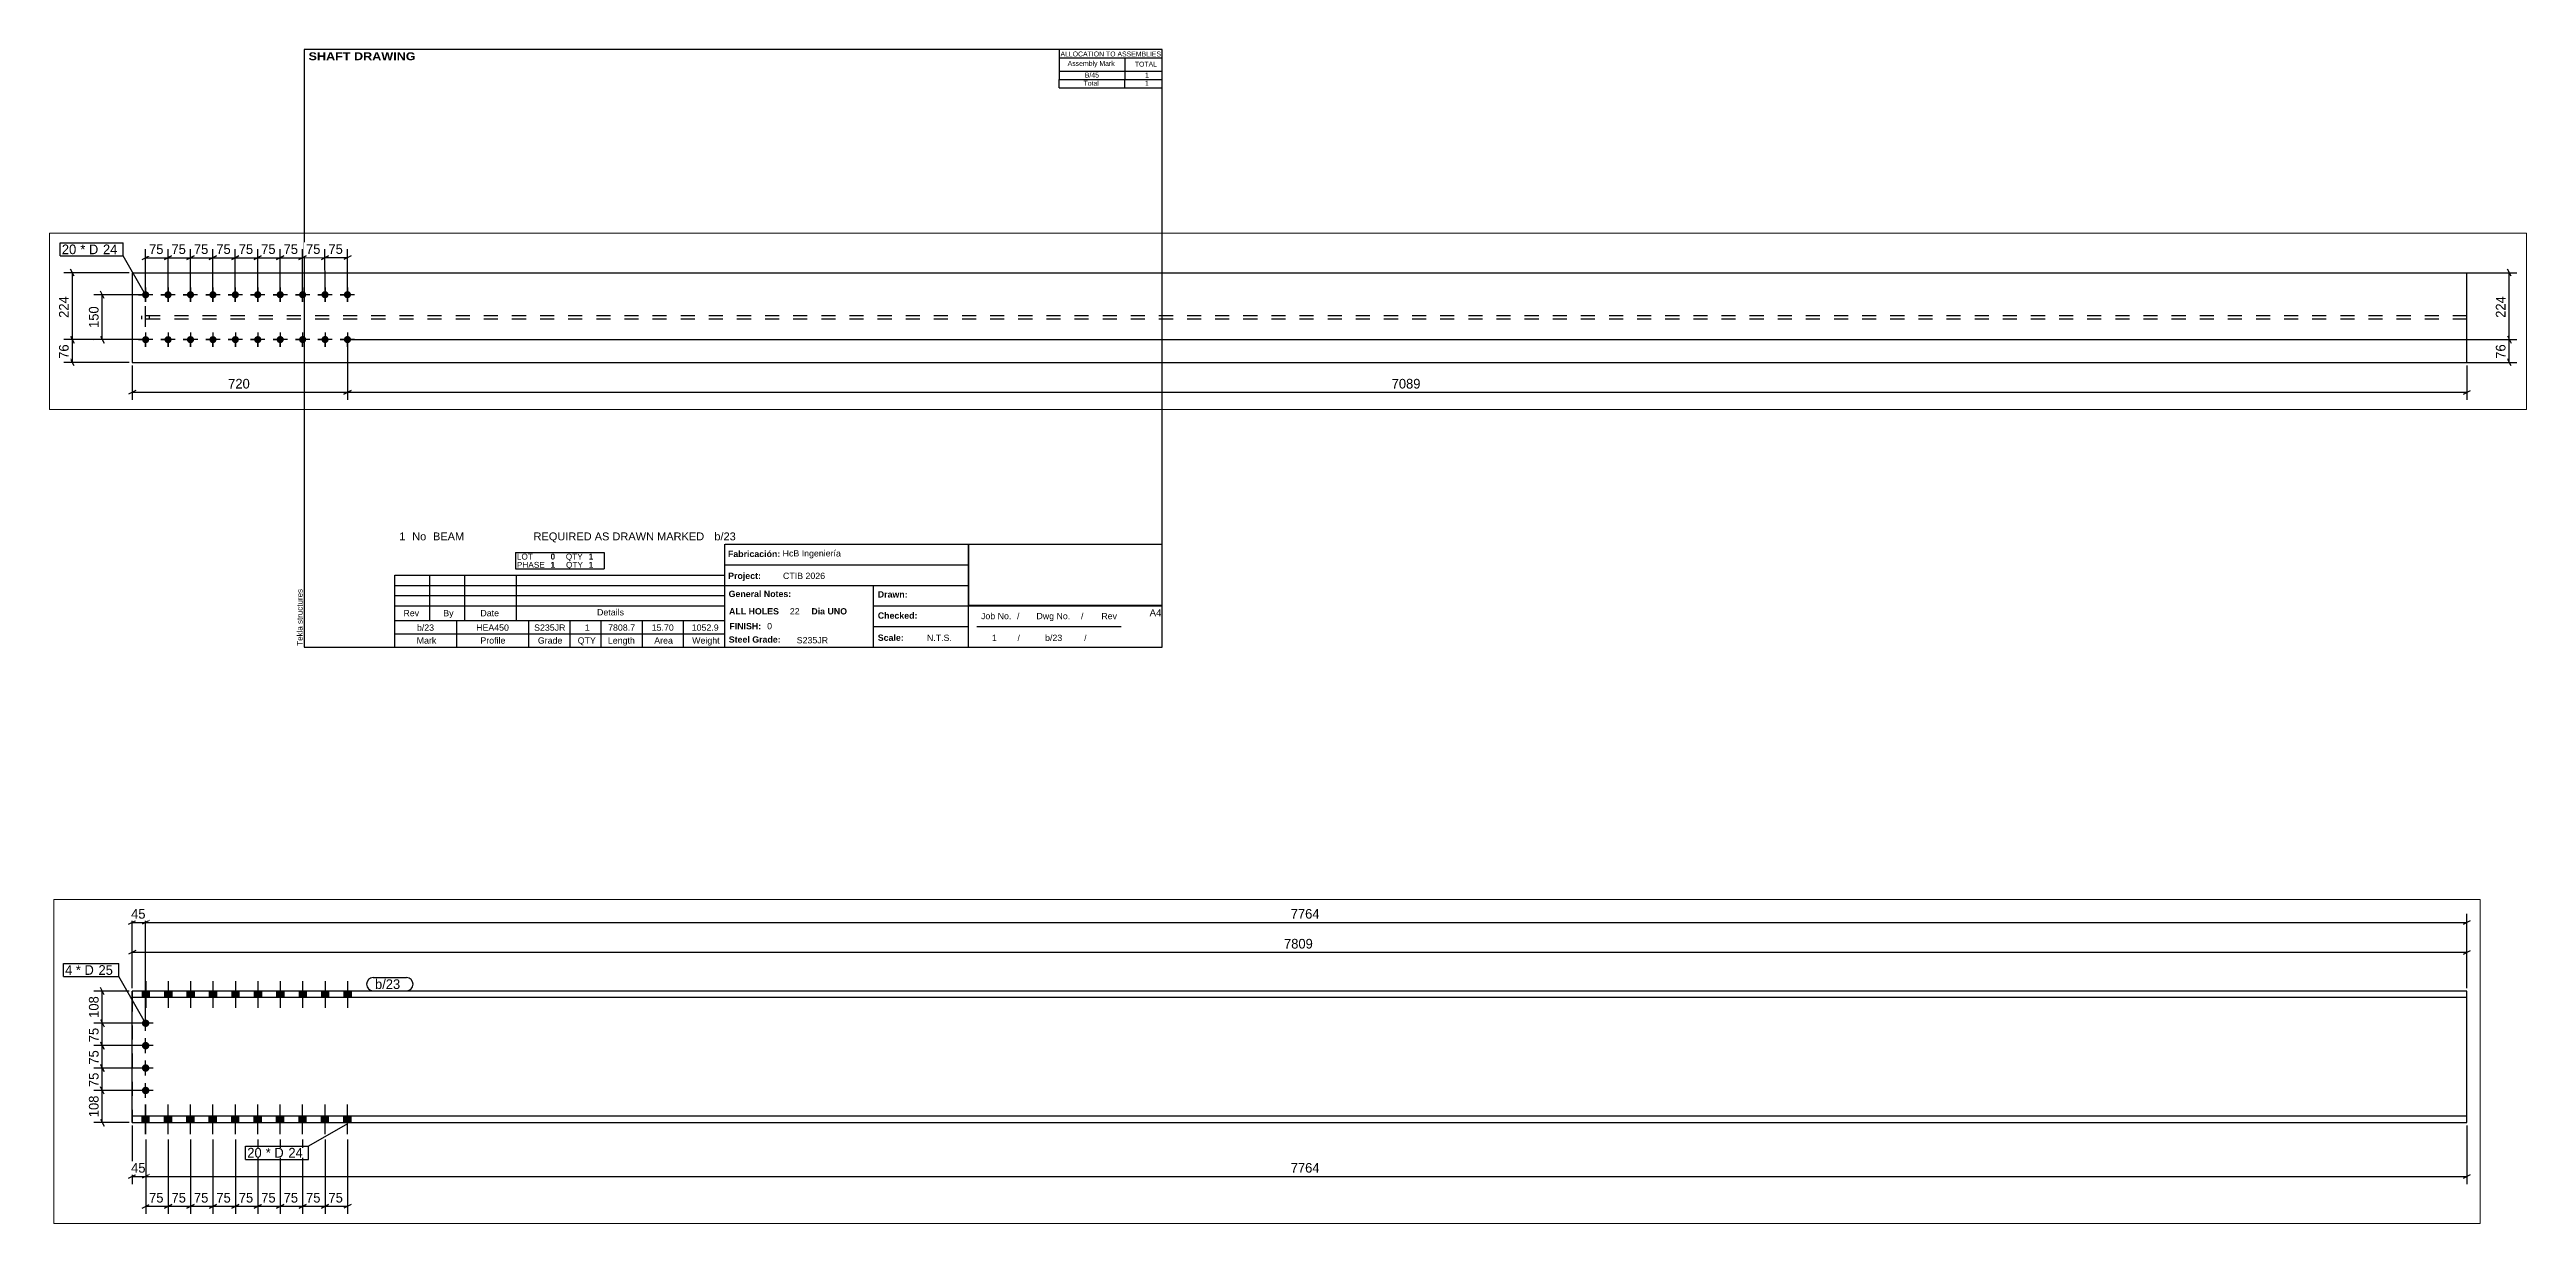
# Paper-space layout 'Layout1' of a CAD drawing. Header units: millimetres. Extents: x -80 to 748, y -188 to 205.
# The model-space entities are those that its viewports show. They can reach past a viewport. Long polylines and large blocks are cut down to what shows.
import ezdxf

# ---------------------------------------------------------------- set-up
doc = ezdxf.new("R2010")
doc.units = ezdxf.units.MM
doc.linetypes.add('DXK_LINE_DOT2', pattern=[3.9198, 1.9599, -1.9599])
doc.linetypes.add('DXK_LINE_DOT4', pattern=[0.9408, 0.4704, -0.4704])
doc.layers.add('Viewport layer', color=7, linetype='Continuous', plot=False)
doc.styles.add('Arial', font='ARIAL.TTF', dxfattribs={"height": 0.2})
doc.styles.add('Arial Black', font='ARIBLK.TTF', dxfattribs={"height": 0.2})
doc.styles.add('Arial Bold', font='ARIALBD.TTF', dxfattribs={"height": 0.2})
doc.styles.add('Comic Sans MS', font='COMIC.TTF', dxfattribs={"height": 0.2})

psp = doc.layouts.get("Layout1")

# ---------------------------------------------------------------- texts
at = {"color": 7}
for s, height, style, p in [(' SHAFT DRAWING', 2.6342, 'Arial Black', (5.3, 201.42)), ('ALLOCATION TO ASSEMBLIES', 1.6475, 'Arial', (257.95, 202.68)), ('Assembly Mark', 1.6475, 'Arial', (260.35, 199.52)), ('TOTAL', 1.648, 'Arial', (282.81, 199.28)), ('1', 2.64, 'Arial', (36.8, 40.76)), ('No', 2.636, 'Arial', (41.13, 40.76)), ('BEAM', 2.636, 'Arial', (48.08, 40.76)), ('REQUIRED AS DRAWN MARKED', 2.636, 'Arial', (81.71, 40.76)), ('b/23', 2.636, 'Arial', (142.18, 40.76)), ('b/23', 2.109, 'Arial', (42.71, 10.5)), ('HEA450', 2.109, 'Arial', (62.51, 10.5)), ('S235JR', 2.109, 'Arial', (81.91, 10.5)), ('1', 2.11, 'Arial', (98.86, 10.5)), ('7808.7', 2.109, 'Arial', (106.66, 10.5)), ('15.70', 2.109, 'Arial', (121.24, 10.5)), ('1052.9', 2.109, 'Arial', (134.62, 10.5)), ('FINISH:', 2.107, 'Arial Bold', (147.22, 11)), ('0', 2.11, 'Arial', (159.84, 11))]:
    psp.add_text(s, height=height, dxfattribs=dict(at, style=style)).set_placement(p)
at = {"color": 7, "linetype": 'Continuous'}
for s, height, style, p in [('Total', 1.648, 'Arial', (265.67, 192.88)), ('B/45', 1.648, 'Arial', (266.09, 195.63)), ('1', 1.65, 'Arial', (286.21, 192.88)), ('1', 1.65, 'Arial', (286.23, 195.63)), ('LOT', 1.977, 'Arial', (76.13, 34.33)), ('PHASE', 1.977, 'Arial', (76.13, 31.57)), ('0', 1.98, 'Arial Bold', (87.41, 34.33)), ('1', 1.98, 'Arial Bold', (87.41, 31.57)), ('QTY', 1.977, 'Arial', (92.51, 34.33)), ('QTY', 1.977, 'Arial', (92.58, 31.57)), ('1', 1.98, 'Arial Bold', (100.18, 34.33)), ('1', 1.98, 'Arial Bold', (100.18, 31.57)), ('Fabricación:', 2.1074, 'Arial Bold', (146.73, 35.16)), ('HcB Ingeniería', 2.1088, 'Arial', (165.02, 35.36)), ('Project:', 2.107, 'Arial Bold', (146.81, 27.83)), ('CTIB 2026', 2.109, 'Arial', (165.14, 27.83)), ('Rev', 2.109, 'Arial', (38.21, 15.35)), ('By', 2.109, 'Arial', (51.53, 15.35)), ('Date', 2.109, 'Arial', (63.94, 15.35)), ('Details', 2.109, 'Arial', (102.96, 15.63)), ('General Notes:', 2.1074, 'Arial Bold', (146.96, 21.78)), ('ALL HOLES', 2.107, 'Arial Bold', (147.1, 15.96)), ('22', 2.109, 'Arial', (167.43, 15.96)), ('Dia UNO', 2.107, 'Arial Bold', (174.62, 15.96)), ('Checked:', 2.107, 'Arial Bold', (196.85, 14.53)), ('Drawn:', 2.107, 'Arial Bold', (196.85, 21.62)), ('Job No.', 2.109, 'Arial', (231.37, 14.37)), ('/', 2.11, 'Arial', (243.42, 14.37)), ('/', 2.11, 'Arial', (264.81, 14.37)), ('A4', 2.307, 'Arial', (287.76, 15.38)), ('Mark', 2.109, 'Arial', (42.64, 6.19)), ('Profile', 2.109, 'Arial', (63.95, 6.19)), ('Grade', 2.109, 'Arial', (83.16, 6.19)), ('QTY', 2.109, 'Arial', (96.49, 6.19)), ('Length', 2.109, 'Arial', (106.58, 6.19)), ('Area', 2.109, 'Arial', (122.09, 6.19)), ('Weight', 2.109, 'Arial', (134.77, 6.19)), ('Steel Grade:', 2.1074, 'Arial Bold', (147.01, 6.52)), ('S235JR', 2.109, 'Arial', (169.74, 6.28)), ('Scale:', 2.107, 'Arial Bold', (196.85, 7.13)), ('N.T.S.', 2.109, 'Arial', (213.29, 7.08)), ('1', 2.11, 'Arial', (235.04, 7.08)), ('/', 1.98, 'Arial', (243.58, 7.08)), ('Dwg No.', 2.109, 'Arial', (249.91, 14.37)), ('b/23', 2.109, 'Arial', (252.8, 7.08)), ('/', 1.98, 'Arial', (265.88, 7.08)), ('Rev', 2.109, 'Arial', (271.61, 14.37))]:
    psp.add_text(s, height=height, dxfattribs=dict(at, style=style)).set_placement(p)
at = {"color": 174, "linetype": 'Continuous', "style": 'Arial'}
psp.add_text('Tekla structures', height=1.9102, rotation=90, dxfattribs=at).set_placement((4.5, 5.5))

msp = doc.modelspace()

# ---------------------------------------------------------------- hatches: boundary and pattern name
at = {"linetype": 'Continuous'}
for points in [[(13579.2, 756.6), (13603.2, 756.6), (13603.2, 777.6), (13579.2, 777.6)], [(13579.3, 756.6), (13603.3, 756.6), (13603.3, 777.6), (13579.3, 777.6)], [(13654.2, 756.6), (13678.2, 756.6), (13678.2, 777.6), (13654.2, 777.6)], [(13654.3, 756.6), (13678.3, 756.6), (13678.3, 777.6), (13654.3, 777.6)], [(13729.2, 756.6), (13753.2, 756.6), (13753.2, 777.6), (13729.2, 777.6)], [(13729.3, 756.6), (13753.3, 756.6), (13753.3, 777.6), (13729.3, 777.6)], [(13804.2, 756.6), (13828.2, 756.6), (13828.2, 777.6), (13804.2, 777.6)], [(13804.3, 756.6), (13828.3, 756.6), (13828.3, 777.6), (13804.3, 777.6)], [(13879.2, 756.6), (13903.2, 756.6), (13903.2, 777.6), (13879.2, 777.6)], [(13879.3, 756.6), (13903.3, 756.6), (13903.3, 777.6), (13879.3, 777.6)], [(13954.2, 756.6), (13978.2, 756.6), (13978.2, 777.6), (13954.2, 777.6)], [(13954.3, 756.6), (13978.3, 756.6), (13978.3, 777.6), (13954.3, 777.6)], [(14029.2, 756.6), (14053.2, 756.6), (14053.2, 777.6), (14029.2, 777.6)], [(14029.3, 756.6), (14053.3, 756.6), (14053.3, 777.6), (14029.3, 777.6)], [(14104.2, 756.6), (14128.2, 756.6), (14128.2, 777.6), (14104.2, 777.6)], [(14104.3, 756.6), (14128.3, 756.6), (14128.3, 777.6), (14104.3, 777.6)], [(14179.2, 756.6), (14203.2, 756.6), (14203.2, 777.6), (14179.2, 777.6)], [(14179.3, 756.6), (14203.3, 756.6), (14203.3, 777.6), (14179.3, 777.6)], [(14254.2, 756.6), (14278.2, 756.6), (14278.2, 777.6), (14254.2, 777.6)], [(14254.3, 756.6), (14278.3, 756.6), (14278.3, 777.6), (14254.3, 777.6)], [(13578.7, 670.1), (13578.9, 672.7), (13579.8, 675.2), (13581.1, 677.4), (13582.8, 679.4), (13584.9, 680.9), (13587.3, 682), (13589.9, 682.5), (13592.5, 682.5), (13595, 682), (13597.4, 680.9), (13599.5, 679.4), (13601.3, 677.4), (13602.6, 675.2), (13603.4, 672.7), (13603.7, 670.1), (13603.4, 667.5), (13602.6, 665), (13601.3, 662.8), (13599.5, 660.8), (13597.4, 659.3), (13595, 658.2), (13592.5, 657.7), (13589.9, 657.7), (13587.3, 658.2), (13584.9, 659.3), (13582.8, 660.8), (13581.1, 662.8), (13579.8, 665), (13578.9, 667.5)], [(13578.7, 595.1), (13578.9, 597.7), (13579.8, 600.2), (13581.1, 602.4), (13582.8, 604.4), (13584.9, 605.9), (13587.3, 607), (13589.9, 607.5), (13592.5, 607.5), (13595, 607), (13597.4, 605.9), (13599.5, 604.4), (13601.3, 602.4), (13602.6, 600.2), (13603.4, 597.7), (13603.7, 595.1), (13603.4, 592.5), (13602.6, 590), (13601.3, 587.8), (13599.5, 585.8), (13597.4, 584.3), (13595, 583.2), (13592.5, 582.7), (13589.9, 582.7), (13587.3, 583.2), (13584.9, 584.3), (13582.8, 585.8), (13581.1, 587.8), (13579.8, 590), (13578.9, 592.5)], [(13578.7, 520.1), (13578.9, 522.7), (13579.8, 525.2), (13581.1, 527.4), (13582.8, 529.4), (13584.9, 530.9), (13587.3, 532), (13589.9, 532.5), (13592.5, 532.5), (13595, 532), (13597.4, 530.9), (13599.5, 529.4), (13601.3, 527.4), (13602.6, 525.2), (13603.4, 522.7), (13603.7, 520.1), (13603.4, 517.5), (13602.6, 515), (13601.3, 512.8), (13599.5, 510.8), (13597.4, 509.3), (13595, 508.2), (13592.5, 507.7), (13589.9, 507.7), (13587.3, 508.2), (13584.9, 509.3), (13582.8, 510.8), (13581.1, 512.8), (13579.8, 515), (13578.9, 517.5)], [(13578.7, 445.1), (13578.9, 447.7), (13579.8, 450.2), (13581.1, 452.4), (13582.8, 454.4), (13584.9, 455.9), (13587.3, 457), (13589.9, 457.5), (13592.5, 457.5), (13595, 457), (13597.4, 455.9), (13599.5, 454.4), (13601.3, 452.4), (13602.6, 450.2), (13603.4, 447.7), (13603.7, 445.1), (13603.4, 442.5), (13602.6, 440), (13601.3, 437.8), (13599.5, 435.8), (13597.4, 434.3), (13595, 433.2), (13592.5, 432.7), (13589.9, 432.7), (13587.3, 433.2), (13584.9, 434.3), (13582.8, 435.8), (13581.1, 437.8), (13579.8, 440), (13578.9, 442.5)], [(321.4, 371.6, -1), (321.4, 395.6, -1)], [(396.4, 371.6, -1), (396.4, 395.6, -1)], [(471.4, 371.7, -1), (471.4, 395.7, -1)], [(546.4, 371.7, -1), (546.4, 395.7, -1)], [(621.4, 371.8, -1), (621.4, 395.8, -1)], [(696.4, 371.8, -1), (696.4, 395.8, -1)], [(771.4, 371.9, -1), (771.4, 395.9, -1)], [(846.4, 371.9, -1), (846.4, 395.9, -1)], [(921.4, 372, -1), (921.4, 396, -1)], [(996.4, 372, -1), (996.4, 396, -1)], [(13579.2, 337.6), (13603.2, 337.6), (13603.2, 358.6), (13579.2, 358.6)], [(13579.3, 337.6), (13603.3, 337.6), (13603.3, 358.6), (13579.3, 358.6)], [(13654.2, 337.6), (13678.2, 337.6), (13678.2, 358.6), (13654.2, 358.6)], [(13654.3, 337.6), (13678.3, 337.6), (13678.3, 358.6), (13654.3, 358.6)], [(13729.2, 337.6), (13753.2, 337.6), (13753.2, 358.6), (13729.2, 358.6)], [(13729.3, 337.6), (13753.3, 337.6), (13753.3, 358.6), (13729.3, 358.6)], [(13804.2, 337.6), (13828.2, 337.6), (13828.2, 358.6), (13804.2, 358.6)], [(13804.3, 337.6), (13828.3, 337.6), (13828.3, 358.6), (13804.3, 358.6)], [(13879.2, 337.6), (13903.2, 337.6), (13903.2, 358.6), (13879.2, 358.6)], [(13879.3, 337.6), (13903.3, 337.6), (13903.3, 358.6), (13879.3, 358.6)], [(13954.2, 337.6), (13978.2, 337.6), (13978.2, 358.6), (13954.2, 358.6)], [(13954.3, 337.6), (13978.3, 337.6), (13978.3, 358.6), (13954.3, 358.6)], [(14029.2, 337.6), (14053.2, 337.6), (14053.2, 358.6), (14029.2, 358.6)], [(14029.3, 337.6), (14053.3, 337.6), (14053.3, 358.6), (14029.3, 358.6)], [(14104.2, 337.6), (14128.2, 337.6), (14128.2, 358.6), (14104.2, 358.6)], [(14104.3, 337.6), (14128.3, 337.6), (14128.3, 358.6), (14104.3, 358.6)], [(14179.2, 337.6), (14203.2, 337.6), (14203.2, 358.6), (14179.2, 358.6)], [(14179.3, 337.6), (14203.3, 337.6), (14203.3, 358.6), (14179.3, 358.6)], [(14254.2, 337.6), (14278.2, 337.6), (14278.2, 358.6), (14254.2, 358.6)], [(14254.3, 337.6), (14278.3, 337.6), (14278.3, 358.6), (14254.3, 358.6)], [(321.5, 221.6, -1), (321.5, 245.6, -1)], [(396.5, 221.6, -1), (396.5, 245.6, -1)], [(471.5, 221.7, -1), (471.5, 245.7, -1)], [(546.5, 221.7, -1), (546.5, 245.7, -1)], [(621.5, 221.8, -1), (621.5, 245.8, -1)], [(696.5, 221.8, -1), (696.5, 245.8, -1)], [(771.5, 221.9, -1), (771.5, 245.9, -1)], [(846.5, 221.9, -1), (846.5, 245.9, -1)], [(921.5, 222, -1), (921.5, 246, -1)], [(996.5, 222, -1), (996.5, 246, -1)]]:
    msp.add_hatch(color=3, dxfattribs=at).paths.add_polyline_path(points)

# ---------------------------------------------------------------- linework, layer by layer
at = {"color": 8, "linetype": 'Continuous'}
for p, q in [((13534.2, 1001.6), (13558.2, 1013.6)), ((13546.2, 787.6), (13546.2, 1036)), ((13546.2, 1007.6), (13591.2, 1007.6)), ((13603.2, 1013.6), (13579.2, 1001.6)), ((13603.2, 1013.6), (13579.2, 1001.6)), ((13591.2, 680.1), (13591.2, 1036)), ((13591.2, 680.1), (13591.2, 1036)), ((13591.2, 1007.6), (21354.9, 1007.6)), ((21342.9, 1001.6), (21366.9, 1013.6)), ((21354.9, 787.6), (21354.9, 1036)), ((13558.2, 913.6), (13534.2, 901.6)), ((13546.2, 787.6), (13546.2, 936)), ((21342.9, 901.6), (21366.9, 913.6)), ((21354.9, 787.6), (21354.9, 936)), ((13546.2, 907.6), (21354.9, 907.6)), ((13536.2, 777.6), (13417.8, 777.6)), ((13452.2, 765.6), (13440.2, 789.6)), ((13446.2, 670.1), (13446.2, 777.6)), ((13581.2, 670.1), (13417.8, 670.1)), ((13440.2, 682.1), (13452.2, 658.1)), ((13581.2, 595.1), (13417.8, 595.1)), ((13452.2, 583.1), (13440.2, 607.1)), ((309.3, 501.6), (333.3, 513.6)), ((321.4, 393.6), (321.3, 536)), ((384.3, 501.7), (408.3, 513.7)), ((396.4, 393.6), (396.3, 536.1)), ((459.3, 501.7), (483.3, 513.7)), ((471.4, 393.7), (471.3, 536.1)), ((534.3, 501.8), (558.3, 513.8)), ((546.4, 393.7), (546.3, 536.2)), ((609.3, 501.8), (633.3, 513.8)), ((621.4, 393.8), (621.3, 536.2)), ((684.3, 501.8), (708.3, 513.9)), ((696.4, 393.8), (696.3, 536.3)), ((759.3, 501.9), (783.3, 513.9)), ((771.4, 393.9), (771.3, 536.3)), ((834.3, 501.9), (858.3, 513.9)), ((846.4, 393.9), (846.3, 536.3)), ((909.3, 502), (933.3, 514)), ((921.4, 394), (921.3, 536.4)), ((921.3, 508), (996.3, 508)), ((1008.3, 514), (984.3, 502)), ((996.4, 394), (996.3, 536.4)), ((13581.2, 520.1), (13417.8, 520.1)), ((13452.2, 508.1), (13440.2, 532.1)), ((266.4, 457.6), (48, 457.6)), ((82.4, 445.6), (70.4, 469.6)), ((76.4, 233.6), (76.4, 457.6)), ((1006.5, 457.6), (8252, 457.6)), ((8232.4, 445.6), (8220.4, 469.6)), ((8226.4, 234), (8226.4, 457.6)), ((13581.2, 445.1), (13417.8, 445.1)), ((13452.2, 433.1), (13440.2, 457.1)), ((311.4, 383.6), (148, 383.5)), ((182.4, 371.5), (170.3, 395.5)), ((176.4, 233.5), (176.4, 383.5)), ((13536.2, 337.6), (13417.8, 337.6)), ((13440.2, 349.6), (13452.2, 325.6)), ((13546.2, 327.6), (13546.2, 132)), ((13591.3, 281.1), (13591.3, 132)), ((13591.3, 281.1), (13591.3, 132)), ((13666.3, 281.1), (13666.3, 32)), ((13741.3, 281.1), (13741.3, 32)), ((13816.3, 281.1), (13816.3, 32)), ((13891.3, 281.1), (13891.3, 32)), ((13966.3, 281.1), (13966.3, 32)), ((14041.3, 281.1), (14041.3, 32)), ((14116.3, 281.1), (14116.3, 32)), ((14191.3, 281.1), (14191.3, 32)), ((14266.3, 281.1), (14266.3, 32)), ((21354.9, 327.6), (21354.9, 132)), ((70.4, 245.6), (82.4, 221.6)), ((70.4, 245.6), (82.4, 221.6)), ((82.4, 145.6), (70.4, 169.6)), ((76.4, 157.6), (76.4, 233.6)), ((311.5, 233.6), (148, 233.5)), ((170.4, 245.5), (182.5, 221.5)), ((996.5, 224), (996.5, 32)), ((996.5, 224), (996.5, 32)), ((1006.5, 234), (8252, 234)), ((1006.5, 234), (8252, 234)), ((8220.4, 246), (8232.4, 222)), ((8220.4, 246), (8232.4, 222)), ((8232.4, 145.6), (8220.4, 169.6)), ((8226.4, 157.6), (8226.4, 234)), ((266.4, 157.6), (48, 157.6)), ((276.4, 147.6), (276.4, 32)), ((1006.5, 157.6), (8252, 157.6)), ((8085.1, 147.6), (8085.1, 32)), ((13534.2, 151.6), (13558.2, 163.6)), ((13546.2, 157.6), (13591.3, 157.6)), ((13603.3, 163.6), (13579.3, 151.6)), ((13603.3, 163.6), (13579.3, 151.6)), ((13591.3, 157.6), (21354.9, 157.6)), ((21342.9, 151.6), (21366.9, 163.6)), ((288.4, 63.6), (264.4, 51.6)), ((276.4, 57.6), (996.5, 57.6)), ((1008.5, 63.6), (984.5, 51.6)), ((984.5, 51.6), (1008.5, 63.6)), ((996.5, 57.6), (8085.1, 57.6)), ((8073.1, 51.6), (8097.1, 63.6)), ((13579.3, 51.6), (13603.3, 63.6)), ((13654.3, 51.6), (13678.3, 63.6)), ((13729.3, 51.6), (13753.3, 63.6)), ((13804.3, 51.6), (13828.3, 63.6)), ((13879.3, 51.6), (13903.3, 63.6)), ((13891.3, 57.6), (13966.3, 57.6)), ((13978.3, 63.6), (13954.3, 51.6)), ((14029.3, 51.6), (14053.3, 63.6)), ((14104.3, 51.6), (14128.3, 63.6)), ((14179.3, 51.6), (14203.3, 63.6)), ((14191.3, 57.6), (14266.3, 57.6)), ((14278.3, 63.6), (14254.3, 51.6))]:
    msp.add_line(p, q, dxfattribs=at)
at = {"color": 7, "linetype": 'Continuous'}
for p, q in [((13546.2, 756.6), (13546.2, 777.6)), ((13546.2, 777.6), (13546.2, 777.6)), ((13546.2, 777.6), (13546.2, 756.6)), ((21354.9, 777.6), (13546.2, 777.6)), ((13546.2, 358.6), (13546.2, 756.6)), ((13546.2, 756.6), (13546.2, 756.6)), ((21354.9, 756.6), (13546.2, 756.6)), ((13546.2, 756.6), (13546.2, 756.6)), ((21354.9, 337.6), (21354.9, 777.6)), ((276.4, 457.6), (276.4, 157.6)), ((276.4, 457.6), (8085.1, 457.6)), ((8085.1, 157.6), (8085.1, 457.6)), ((13546.2, 337.6), (13546.2, 358.6)), ((13546.2, 358.6), (13546.2, 358.6)), ((13546.2, 358.6), (13546.2, 337.6)), ((21354.9, 358.6), (13546.2, 358.6)), ((13546.2, 358.6), (13546.2, 358.6)), ((13546.2, 337.6), (13546.2, 337.6)), ((13546.2, 337.6), (13546.2, 337.6)), ((13546.2, 337.6), (21354.9, 337.6)), ((276.4, 157.6), (8085.1, 157.6))]:
    msp.add_line(p, q, dxfattribs=at)
at = {"color": 7, "linetype": 'DXK_LINE_DOT4'}
for p, q in [((13546.2, 756.6), (13546.2, 756.6)), ((13546.2, 756.6), (13546.2, 358.6)), ((13546.2, 756.6), (13546.2, 756.6)), ((13546.2, 756.6), (13546.2, 756.6)), ((13546.2, 756.6), (13546.2, 756.6)), ((13546.2, 358.6), (13546.2, 358.6)), ((13546.2, 358.6), (13546.2, 358.6)), ((13546.2, 358.6), (13546.2, 358.6)), ((13546.2, 358.6), (13546.2, 358.6)), ((8085.1, 313.3), (276.4, 313.3)), ((8085.1, 301.9), (276.4, 301.9))]:
    msp.add_line(p, q, dxfattribs=at)
at = {"color": 3, "linetype": 'Continuous'}
for p, q in [((13579.2, 777.6), (13579.2, 756.6)), ((13579.3, 777.6), (13579.3, 756.6)), ((13591.2, 811.1), (13591.2, 721.6)), ((13591.3, 811.1), (13591.3, 721.6)), ((13603.2, 777.6), (13603.2, 756.6)), ((13603.3, 777.6), (13603.3, 756.6)), ((13654.2, 777.6), (13654.2, 756.6)), ((13654.3, 777.6), (13654.3, 756.6)), ((13666.2, 811.1), (13666.2, 721.6)), ((13666.3, 811.1), (13666.3, 721.6)), ((13678.2, 777.6), (13678.2, 756.6)), ((13678.3, 777.6), (13678.3, 756.6)), ((13729.2, 777.6), (13729.2, 756.6)), ((13729.3, 777.6), (13729.3, 756.6)), ((13741.2, 811.1), (13741.2, 721.6)), ((13741.3, 811.1), (13741.3, 721.6)), ((13753.2, 777.6), (13753.2, 756.6)), ((13753.3, 777.6), (13753.3, 756.6)), ((13804.2, 777.6), (13804.2, 756.6)), ((13804.3, 777.6), (13804.3, 756.6)), ((13816.2, 811.1), (13816.2, 721.6)), ((13816.3, 811.1), (13816.3, 721.6)), ((13828.2, 777.6), (13828.2, 756.6)), ((13828.3, 777.6), (13828.3, 756.6)), ((13879.2, 777.6), (13879.2, 756.6)), ((13879.3, 777.6), (13879.3, 756.6)), ((13891.2, 811.1), (13891.2, 721.6)), ((13891.3, 811.1), (13891.3, 721.6)), ((13903.2, 777.6), (13903.2, 756.6)), ((13903.3, 777.6), (13903.3, 756.6)), ((13954.2, 777.6), (13954.2, 756.6)), ((13954.3, 777.6), (13954.3, 756.6)), ((13966.2, 811.1), (13966.2, 721.6)), ((13966.3, 811.1), (13966.3, 721.6)), ((13978.2, 777.6), (13978.2, 756.6)), ((13978.3, 777.6), (13978.3, 756.6)), ((14029.2, 777.6), (14029.2, 756.6)), ((14029.3, 777.6), (14029.3, 756.6)), ((14041.2, 811.1), (14041.2, 721.6)), ((14041.3, 811.1), (14041.3, 721.6)), ((14053.2, 777.6), (14053.2, 756.6)), ((14053.3, 777.6), (14053.3, 756.6)), ((14104.2, 777.6), (14104.2, 756.6)), ((14104.3, 777.6), (14104.3, 756.6)), ((14116.2, 811.1), (14116.2, 721.6)), ((14116.3, 811.1), (14116.3, 721.6)), ((14128.2, 777.6), (14128.2, 756.6)), ((14128.3, 777.6), (14128.3, 756.6)), ((14179.2, 777.6), (14179.2, 756.6)), ((14179.3, 777.6), (14179.3, 756.6)), ((14191.2, 811.1), (14191.2, 721.6)), ((14191.3, 811.1), (14191.3, 721.6)), ((14203.2, 777.6), (14203.2, 756.6)), ((14203.3, 777.6), (14203.3, 756.6)), ((14254.2, 777.6), (14254.2, 756.6)), ((14254.3, 777.6), (14254.3, 756.6)), ((14266.2, 811.1), (14266.2, 721.6)), ((14266.3, 811.1), (14266.3, 721.6)), ((14278.2, 777.6), (14278.2, 756.6)), ((14278.3, 777.6), (14278.3, 756.6)), ((13616.2, 670.1), (13566.2, 670.1)), ((13591.2, 645.1), (13591.2, 695.1)), ((13616.2, 595.1), (13566.2, 595.1)), ((13591.2, 570.1), (13591.2, 620.1)), ((13616.2, 520.1), (13566.2, 520.1)), ((13591.2, 495.1), (13591.2, 545.1)), ((13616.2, 445.1), (13566.2, 445.1)), ((13591.2, 420.1), (13591.2, 470.1)), ((345.4, 383.6), (297.4, 383.6)), ((297.4, 383.6), (313.4, 383.6)), ((321.4, 407.6), (321.4, 359.6)), ((321.4, 407.6), (321.4, 391.6)), ((321.4, 359.6), (321.4, 375.6)), ((345.4, 383.6), (329.4, 383.6)), ((420.4, 383.7), (372.4, 383.6)), ((372.4, 383.6), (388.4, 383.6)), ((396.4, 407.6), (396.4, 359.6)), ((396.4, 407.6), (396.4, 391.7)), ((396.4, 359.6), (396.4, 375.6)), ((420.4, 383.7), (404.4, 383.6)), ((495.4, 383.7), (447.4, 383.7)), ((447.4, 383.7), (463.4, 383.7)), ((471.4, 407.7), (471.4, 359.7)), ((471.4, 407.7), (471.4, 391.7)), ((471.4, 359.7), (471.4, 375.7)), ((495.4, 383.7), (479.4, 383.7)), ((570.4, 383.7), (522.4, 383.7)), ((522.4, 383.7), (538.4, 383.7)), ((546.4, 407.7), (546.4, 359.7)), ((546.4, 407.7), (546.4, 391.7)), ((546.4, 359.7), (546.4, 375.7)), ((570.4, 383.7), (554.4, 383.7)), ((645.4, 383.8), (597.4, 383.8)), ((597.4, 383.8), (613.4, 383.8)), ((621.4, 407.8), (621.4, 359.8)), ((621.4, 407.8), (621.4, 391.8)), ((621.4, 359.8), (621.4, 375.8)), ((645.4, 383.8), (629.4, 383.8)), ((720.4, 383.8), (672.4, 383.8)), ((672.4, 383.8), (688.4, 383.8)), ((696.4, 407.8), (696.4, 359.8)), ((696.4, 407.8), (696.4, 391.8)), ((696.4, 359.8), (696.4, 375.8)), ((720.4, 383.8), (704.4, 383.8)), ((795.4, 383.9), (747.4, 383.8)), ((747.4, 383.8), (763.4, 383.9)), ((771.4, 407.9), (771.4, 359.9)), ((771.4, 407.9), (771.4, 391.9)), ((771.4, 359.9), (771.4, 375.8)), ((795.4, 383.9), (779.4, 383.9)), ((870.4, 383.9), (822.4, 383.9)), ((822.4, 383.9), (838.4, 383.9)), ((846.4, 407.9), (846.4, 359.9)), ((846.4, 407.9), (846.4, 391.9)), ((846.4, 359.9), (846.4, 375.9)), ((870.4, 383.9), (854.4, 383.9)), ((945.4, 384), (897.4, 383.9)), ((897.4, 383.9), (913.4, 383.9)), ((921.4, 408), (921.4, 360)), ((921.4, 408), (921.4, 392)), ((921.4, 360), (921.4, 375.9)), ((945.4, 384), (929.4, 384)), ((1020.4, 384), (972.4, 384)), ((972.4, 384), (988.4, 384)), ((996.4, 408), (996.4, 360)), ((996.4, 408), (996.4, 392)), ((996.4, 360), (996.4, 376)), ((1020.4, 384), (1004.4, 384)), ((13579.2, 337.6), (13579.2, 358.6)), ((13579.3, 337.6), (13579.3, 358.6)), ((13591.2, 299.1), (13591.2, 398.6)), ((13591.3, 299.1), (13591.3, 398.6)), ((13603.2, 337.6), (13603.2, 358.6)), ((13603.3, 337.6), (13603.3, 358.6)), ((13654.2, 337.6), (13654.2, 358.6)), ((13654.3, 337.6), (13654.3, 358.6)), ((13666.2, 299.1), (13666.2, 398.6)), ((13666.3, 299.1), (13666.3, 398.6)), ((13678.2, 337.6), (13678.2, 358.6)), ((13678.3, 337.6), (13678.3, 358.6)), ((13729.2, 337.6), (13729.2, 358.6)), ((13729.3, 337.6), (13729.3, 358.6)), ((13741.2, 299.1), (13741.2, 398.6)), ((13741.3, 299.1), (13741.3, 398.6)), ((13753.2, 337.6), (13753.2, 358.6)), ((13753.3, 337.6), (13753.3, 358.6)), ((13804.2, 337.6), (13804.2, 358.6)), ((13804.3, 337.6), (13804.3, 358.6)), ((13816.2, 299.1), (13816.2, 398.6)), ((13816.3, 299.1), (13816.3, 398.6)), ((13828.2, 337.6), (13828.2, 358.6)), ((13828.3, 337.6), (13828.3, 358.6)), ((13879.2, 337.6), (13879.2, 358.6)), ((13879.3, 337.6), (13879.3, 358.6)), ((13891.2, 299.1), (13891.2, 398.6)), ((13891.3, 299.1), (13891.3, 398.6)), ((13903.2, 337.6), (13903.2, 358.6)), ((13903.3, 337.6), (13903.3, 358.6)), ((13954.2, 337.6), (13954.2, 358.6)), ((13954.3, 337.6), (13954.3, 358.6)), ((13966.2, 299.1), (13966.2, 398.6)), ((13966.3, 299.1), (13966.3, 398.6)), ((13978.2, 337.6), (13978.2, 358.6)), ((13978.3, 337.6), (13978.3, 358.6)), ((14029.2, 337.6), (14029.2, 358.6)), ((14029.3, 337.6), (14029.3, 358.6)), ((14041.2, 299.1), (14041.2, 398.6)), ((14041.3, 299.1), (14041.3, 398.6)), ((14053.2, 337.6), (14053.2, 358.6)), ((14053.3, 337.6), (14053.3, 358.6)), ((14104.2, 337.6), (14104.2, 358.6)), ((14104.3, 337.6), (14104.3, 358.6)), ((14116.2, 299.1), (14116.2, 398.6)), ((14116.3, 299.1), (14116.3, 398.6)), ((14128.2, 337.6), (14128.2, 358.6)), ((14128.3, 337.6), (14128.3, 358.6)), ((14179.2, 337.6), (14179.2, 358.6)), ((14179.3, 337.6), (14179.3, 358.6)), ((14191.2, 299.1), (14191.2, 398.6)), ((14191.3, 299.1), (14191.3, 398.6)), ((14203.2, 337.6), (14203.2, 358.6)), ((14203.3, 337.6), (14203.3, 358.6)), ((14254.2, 337.6), (14254.2, 358.6)), ((14254.3, 337.6), (14254.3, 358.6)), ((14266.2, 299.1), (14266.2, 398.6)), ((14266.3, 299.1), (14266.3, 398.6)), ((14278.2, 337.6), (14278.2, 358.6)), ((14278.3, 337.6), (14278.3, 358.6)), ((321.5, 257.6), (321.5, 209.6)), ((321.5, 257.6), (321.5, 241.6)), ((396.5, 257.6), (396.5, 209.6)), ((396.5, 257.6), (396.5, 241.7)), ((471.5, 257.7), (471.5, 209.7)), ((471.5, 257.7), (471.5, 241.7)), ((546.5, 257.7), (546.5, 209.7)), ((546.5, 257.7), (546.5, 241.7)), ((621.5, 257.8), (621.5, 209.8)), ((621.5, 257.8), (621.5, 241.8)), ((696.5, 257.8), (696.5, 209.8)), ((696.5, 257.8), (696.5, 241.8)), ((771.5, 257.9), (771.5, 209.9)), ((771.5, 257.9), (771.5, 241.9)), ((846.5, 257.9), (846.5, 209.9)), ((846.5, 257.9), (846.5, 241.9)), ((921.5, 258), (921.5, 210)), ((921.5, 258), (921.5, 242)), ((996.5, 258), (996.5, 210)), ((996.5, 258), (996.5, 242)), ((345.5, 233.6), (297.5, 233.6)), ((297.5, 233.6), (313.5, 233.6)), ((321.5, 209.6), (321.5, 225.6)), ((345.5, 233.6), (329.5, 233.6)), ((420.5, 233.7), (372.5, 233.6)), ((372.5, 233.6), (388.5, 233.6)), ((396.5, 209.6), (396.5, 225.6)), ((420.5, 233.7), (404.5, 233.6)), ((495.5, 233.7), (447.5, 233.7)), ((447.5, 233.7), (463.5, 233.7)), ((471.5, 209.7), (471.5, 225.7)), ((495.5, 233.7), (479.5, 233.7)), ((570.5, 233.7), (522.5, 233.7)), ((522.5, 233.7), (538.5, 233.7)), ((546.5, 209.7), (546.5, 225.7)), ((570.5, 233.7), (554.5, 233.7)), ((645.5, 233.8), (597.5, 233.8)), ((597.5, 233.8), (613.5, 233.8)), ((621.5, 209.8), (621.5, 225.8)), ((645.5, 233.8), (629.5, 233.8)), ((720.5, 233.8), (672.5, 233.8)), ((672.5, 233.8), (688.5, 233.8)), ((696.5, 209.8), (696.5, 225.8)), ((720.5, 233.8), (704.5, 233.8)), ((795.5, 233.9), (747.5, 233.8)), ((747.5, 233.8), (763.5, 233.9)), ((771.5, 209.9), (771.5, 225.8)), ((795.5, 233.9), (779.5, 233.9)), ((870.5, 233.9), (822.5, 233.9)), ((822.5, 233.9), (838.5, 233.9)), ((846.5, 209.9), (846.5, 225.9)), ((870.5, 233.9), (854.5, 233.9)), ((945.5, 234), (897.5, 233.9)), ((897.5, 233.9), (913.5, 233.9)), ((921.5, 210), (921.5, 225.9)), ((945.5, 234), (929.5, 234)), ((1020.5, 234), (972.5, 234)), ((972.5, 234), (988.5, 234)), ((996.5, 210), (996.5, 226)), ((1020.5, 234), (1004.5, 234))]:
    msp.add_line(p, q, dxfattribs=at)
at = {"color": 3, "linetype": 'DXK_LINE_DOT2'}
for p, q in [((321.4, 276.1), (321.4, 345.6)), ((321.4, 276.1), (321.4, 345.6)), ((321.4, 276.1), (321.4, 345.6)), ((321.4, 276.1), (321.4, 345.6)), ((308.9, 301.8), (308.9, 313.3)), ((308.9, 301.8), (308.9, 313.3)), ((308.9, 301.8), (308.9, 313.3)), ((308.9, 301.8), (308.9, 313.3)), ((333.9, 301.9), (333.9, 313.4)), ((333.9, 301.9), (333.9, 313.4)), ((333.9, 301.9), (333.9, 313.4)), ((333.9, 301.9), (333.9, 313.4))]:
    msp.add_line(p, q, dxfattribs=at)

# ---------------------------------------------------------------- wipeouts: each hides what was drawn before it
at = {"color": 0}
for points in [[(13348.1, 832), (13348.1, 864), (13322, 864), (13322, 832)], [(93.3, 519.5), (93.3, 551.5), (41.2, 551.5), (41.2, 519.5)]]:
    msp.add_wipeout(points, dxfattribs=at)

# ---------------------------------------------------------------- next in the draw order: wipeouts: each hides what was drawn before it
for points in [[(13601.1, 1013.6), (13601.1, 1058.4), (13536.2, 1058.4), (13536.2, 1013.6)], [(17531.6, 1013.6), (17531.6, 1058.4), (17414.5, 1058.4), (17414.5, 1013.6)], [(17509, 913.6), (17509, 958.4), (17392, 958.4), (17392, 913.6)], [(13348.1, 832), (13348.1, 864), (13322, 864), (13322, 832)], [(13440.2, 765.9), (13395.4, 765.9), (13395.4, 681.8), (13440.2, 681.8)], [(14457.5, 784.6), (14457.5, 816.6), (14358.2, 816.6), (14358.2, 784.6)], [(93.3, 519.5), (93.3, 551.5), (41.2, 551.5), (41.2, 519.5)], [(991.3, 514), (991.3, 558.8), (926.3, 558.8), (926.4, 514)], [(70.4, 391.1), (25.6, 391.1), (25.6, 300.1), (70.4, 300.1)], [(170.4, 350.6), (125.6, 350.5), (125.6, 266.4), (170.4, 266.4)], [(8220.4, 391.3), (8175.6, 391.3), (8175.6, 300.3), (8220.4, 300.3)], [(8220.4, 228.3), (8175.6, 228.3), (8175.6, 163.3), (8220.4, 163.3)], [(13601.2, 163.6), (13601.2, 208.4), (13536.2, 208.4), (13536.2, 163.6)], [(17531.6, 163.6), (17531.6, 208.4), (17414.5, 208.4), (17414.5, 163.6)], [(681.9, 63.6), (681.9, 108.4), (591, 108.4), (591, 63.6)], [(4599.3, 63.6), (4599.3, 108.4), (4482.3, 108.4), (4482.3, 63.6)], [(13961.2, 63.6), (13961.2, 108.4), (13896.3, 108.4), (13896.3, 63.6)], [(14261.2, 63.6), (14261.2, 108.4), (14196.3, 108.4), (14196.3, 63.6)]]:
    msp.add_wipeout(points, dxfattribs=at)

# ---------------------------------------------------------------- next in the draw order: linework, layer by layer
at = {"color": 7, "linetype": 'Continuous'}
for p, q in [((13316, 826), (13316, 870)), ((35.2, 513.5), (35.2, 557.5))]:
    msp.add_line(p, q, dxfattribs=at)
at = {"color": 8, "linetype": 'Continuous'}
for p, q in [((13581.2, 670.1), (13417.8, 670.1)), ((13440.2, 682.1), (13452.2, 658.1)), ((13446.2, 595.1), (13446.2, 670.1)), ((846.3, 507.9), (921.3, 508)), ((933.3, 514), (909.3, 502)), ((921.4, 394), (921.3, 536.4)), ((13591.3, 281.1), (13591.3, 32)), ((13891.3, 281.1), (13891.3, 32)), ((13966.3, 281.1), (13966.3, 32)), ((14191.3, 281.1), (14191.3, 32)), ((311.5, 233.6), (48, 233.6)), ((311.5, 233.6), (48, 233.6)), ((13816.3, 57.6), (13891.3, 57.6)), ((13903.3, 63.6), (13879.3, 51.6)), ((13954.3, 51.6), (13978.3, 63.6)), ((14116.3, 57.6), (14191.3, 57.6)), ((14203.3, 63.6), (14179.3, 51.6))]:
    msp.add_line(p, q, dxfattribs=at)

# ---------------------------------------------------------------- next in the draw order: texts
at = {"color": 3, "style": 'Comic Sans MS'}
for s, p in [('45', (13542.6, 1020)), ('7764', (17420.9, 1020)), ('7809', (17398.4, 920)), ('45', (13542.6, 170)), ('7764', (17420.9, 170)), ('720', (597.4, 70)), ('7089', (4488.7, 70)), ('75', (13902.7, 70)), ('75', (14202.7, 70))]:
    msp.add_text(s, height=32.38, dxfattribs=at).set_placement(p)
for s, rotation, p in [('108', 90.00021, (13433.8, 688.2)), ('75', 0.03438, (932.8, 520.4)), ('224', 90.00021, (64, 306.5)), ('150', 90.03459, (164, 272.8)), ('224', 90.00021, (8214, 306.7)), ('76', 90.00021, (8214, 169.7))]:
    msp.add_text(s, height=32.38, rotation=rotation, dxfattribs=at).set_placement(p)

# ---------------------------------------------------------------- next in the draw order: wipeouts: each hides what was drawn before it
at = {"color": 0}
for points in [[(13423.9, 832), (13423.9, 864), (13357.7, 864), (13357.7, 832)], [(14457.5, 784.6), (14457.5, 816.6), (14358.2, 816.6), (14358.2, 784.6)], [(169.1, 519.5), (169.1, 551.5), (102.9, 551.5), (102.9, 519.5)]]:
    msp.add_wipeout(points, dxfattribs=at)

# ---------------------------------------------------------------- next in the draw order: linework, layer by layer
at = {"color": 7, "linetype": 'Continuous'}
for p, q in [((14352.2, 822.6), (14463.5, 822.6)), ((14352.2, 778.6), (14463.5, 778.6))]:
    msp.add_line(p, q, dxfattribs=at)
for centre, start, end in [((14352.2, 800.6), 90, 270), ((14463.5, 800.6), 270, 90)]:
    msp.add_arc(centre, 22, start, end, dxfattribs=at)

# ---------------------------------------------------------------- next in the draw order: texts
at = {"color": 3, "style": 'Comic Sans MS'}
msp.add_text('b/23', height=32.38, dxfattribs=at).set_placement((14358.2, 784.6))

# ---------------------------------------------------------------- next in the draw order: wipeouts: each hides what was drawn before it
at = {"color": 0}
for points in [[(13423.9, 832), (13423.9, 864), (13357.7, 864), (13357.7, 832)], [(13440.2, 665.1), (13395.4, 665.1), (13395.4, 600.1), (13440.2, 600.1)], [(169.1, 519.5), (169.1, 551.5), (102.9, 551.5), (102.9, 519.5)], [(916.3, 514), (916.3, 558.8), (851.3, 558.7), (851.4, 513.9)], [(13983.2, 220.6), (13983.2, 252.6), (13931.1, 252.6), (13931.1, 220.6)], [(70.4, 228.1), (25.6, 228.1), (25.6, 163.1), (70.4, 163.1)], [(13886.2, 63.6), (13886.2, 108.4), (13821.3, 108.4), (13821.3, 63.6)], [(14186.2, 63.6), (14186.2, 108.4), (14121.3, 108.4), (14121.3, 63.6)]]:
    msp.add_wipeout(points, dxfattribs=at)

# ---------------------------------------------------------------- next in the draw order: linework, layer by layer
at = {"color": 8, "linetype": 'Continuous'}
for p, q in [((13581.2, 595.1), (13417.8, 595.1)), ((13440.2, 607.1), (13452.2, 583.1)), ((13446.2, 520.1), (13446.2, 595.1)), ((771.3, 507.9), (846.3, 507.9)), ((858.3, 513.9), (834.3, 501.9)), ((846.4, 393.9), (846.3, 536.3)), ((13816.3, 281.1), (13816.3, 32)), ((14116.3, 281.1), (14116.3, 32)), ((13741.3, 57.6), (13816.3, 57.6)), ((13828.3, 63.6), (13804.3, 51.6)), ((14041.3, 57.6), (14116.3, 57.6)), ((14128.3, 63.6), (14104.3, 51.6))]:
    msp.add_line(p, q, dxfattribs=at)

# ---------------------------------------------------------------- next in the draw order: texts
at = {"color": 3, "style": 'Comic Sans MS'}
for s, height, p in [('4', 32.4, (13322, 832)), ('20', 32.38, (41.2, 519.5)), ('75', 32.38, (13827.7, 70)), ('75', 32.38, (14127.7, 70))]:
    msp.add_text(s, height=height, dxfattribs=at).set_placement(p)
for s, rotation, p in [('75', 90.00021, (13433.8, 606.5)), ('75', 0.03438, (857.8, 520.3)), ('76', 90.00021, (64, 169.5))]:
    msp.add_text(s, height=32.38, rotation=rotation, dxfattribs=at).set_placement(p)

# ---------------------------------------------------------------- next in the draw order: wipeouts: each hides what was drawn before it
at = {"color": 0}
for points in [[(13485.6, 832), (13485.6, 864), (13433.5, 864), (13433.5, 832)], [(230.8, 519.5), (230.8, 551.5), (178.7, 551.5), (178.7, 519.5)], [(13983.2, 220.6), (13983.2, 252.6), (13931.1, 252.6), (13931.1, 220.6)]]:
    msp.add_wipeout(points, dxfattribs=at)

# ---------------------------------------------------------------- next in the draw order: linework, layer by layer
at = {"color": 7, "linetype": 'Continuous'}
msp.add_line((13925.1, 214.6), (13925.1, 258.6), dxfattribs=at)

# ---------------------------------------------------------------- next in the draw order: wipeouts: each hides what was drawn before it
at = {"color": 0}
for points in [[(13485.6, 832), (13485.6, 864), (13433.5, 864), (13433.5, 832)], [(13440.2, 590.1), (13395.4, 590.1), (13395.4, 525.1), (13440.2, 525.1)], [(230.8, 519.5), (230.8, 551.5), (178.7, 551.5), (178.7, 519.5)], [(841.3, 513.9), (841.3, 558.7), (776.3, 558.7), (776.4, 513.9)], [(13811.2, 63.6), (13811.2, 108.4), (13746.3, 108.4), (13746.3, 63.6)], [(14111.2, 63.6), (14111.2, 108.4), (14046.3, 108.4), (14046.3, 63.6)]]:
    msp.add_wipeout(points, dxfattribs=at)

# ---------------------------------------------------------------- next in the draw order: linework, layer by layer
at = {"color": 7, "linetype": 'Continuous'}
for p, q in [((13316, 870), (13501.2, 870)), ((13501.2, 826), (13501.2, 870)), ((13316, 826), (13501.2, 826)), ((13591.2, 670.1), (13501.2, 826)), ((35.2, 557.5), (246.4, 557.5)), ((35.2, 513.5), (246.4, 513.5)), ((246.4, 513.5), (246.4, 557.5))]:
    msp.add_line(p, q, dxfattribs=at)
at = {"color": 8, "linetype": 'Continuous'}
for p, q in [((696.3, 507.9), (771.3, 507.9)), ((783.3, 513.9), (759.3, 501.9)), ((771.4, 393.9), (771.3, 536.3)), ((13581.2, 520.1), (13417.8, 520.1)), ((13440.2, 532.1), (13452.2, 508.1)), ((13446.2, 445.1), (13446.2, 520.1)), ((13741.3, 281.1), (13741.3, 32)), ((14041.3, 281.1), (14041.3, 32)), ((13666.3, 57.6), (13741.3, 57.6)), ((13753.3, 63.6), (13729.3, 51.6)), ((13966.3, 57.6), (14041.3, 57.6)), ((14053.3, 63.6), (14029.3, 51.6))]:
    msp.add_line(p, q, dxfattribs=at)

# ---------------------------------------------------------------- next in the draw order: texts
at = {"color": 3, "style": 'Comic Sans MS'}
for s, p in [('* D', (13357.7, 832)), ('25', (13433.5, 832)), ('* D', (102.9, 519.5)), ('24', (178.7, 519.5)), ('75', (13752.7, 70)), ('75', (14052.7, 70))]:
    msp.add_text(s, height=32.38, dxfattribs=at).set_placement(p)
for rotation, p in [(0.03438, (782.8, 520.3)), (90.00021, (13433.8, 531.5))]:
    msp.add_text('75', height=32.38, rotation=rotation, dxfattribs=at).set_placement(p)

# ---------------------------------------------------------------- next in the draw order: wipeouts: each hides what was drawn before it
at = {"color": 0}
for points in [[(766.3, 513.9), (766.3, 558.7), (701.3, 558.7), (701.4, 513.9)], [(13440.2, 515.1), (13395.4, 515.1), (13395.4, 450.1), (13440.2, 450.1)], [(14059, 220.6), (14059, 252.6), (13992.8, 252.6), (13992.8, 220.6)], [(13736.2, 63.6), (13736.2, 108.4), (13671.3, 108.4), (13671.3, 63.6)], [(14036.2, 63.6), (14036.2, 108.4), (13971.3, 108.4), (13971.3, 63.6)]]:
    msp.add_wipeout(points, dxfattribs=at)

# ---------------------------------------------------------------- next in the draw order: linework, layer by layer
at = {"color": 8, "linetype": 'Continuous'}
for p, q in [((621.3, 507.8), (696.3, 507.9)), ((708.3, 513.9), (684.3, 501.8)), ((696.4, 393.8), (696.3, 536.3)), ((13581.2, 445.1), (13417.8, 445.1)), ((13452.2, 433.1), (13440.2, 457.1)), ((13446.2, 337.6), (13446.2, 445.1)), ((13666.3, 281.1), (13666.3, 32)), ((13591.3, 57.6), (13666.3, 57.6)), ((13678.3, 63.6), (13654.3, 51.6))]:
    msp.add_line(p, q, dxfattribs=at)

# ---------------------------------------------------------------- next in the draw order: texts
at = {"color": 3, "style": 'Comic Sans MS'}
for rotation, p in [(0.03438, (707.8, 520.3)), (90.00021, (13433.8, 456.5))]:
    msp.add_text('75', height=32.38, rotation=rotation, dxfattribs=at).set_placement(p)
for p in [(13677.7, 70), (13977.7, 70)]:
    msp.add_text('75', height=32.38, dxfattribs=at).set_placement(p)

# ---------------------------------------------------------------- next in the draw order: wipeouts: each hides what was drawn before it
at = {"color": 0}
msp.add_wipeout([(14059, 220.6), (14059, 252.6), (13992.8, 252.6), (13992.8, 220.6)], dxfattribs=at)

# ---------------------------------------------------------------- next in the draw order: texts
at = {"color": 3, "style": 'Comic Sans MS'}
msp.add_text('20', height=32.38, dxfattribs=at).set_placement((13931.1, 220.6))

# ---------------------------------------------------------------- next in the draw order: wipeouts: each hides what was drawn before it
at = {"color": 0}
for points in [[(691.3, 513.8), (691.3, 558.6), (626.3, 558.6), (626.4, 513.8)], [(13440.2, 433.4), (13395.4, 433.4), (13395.4, 349.3), (13440.2, 349.3)], [(14120.8, 220.6), (14120.8, 252.6), (14068.6, 252.6), (14068.6, 220.6)], [(13661.2, 63.6), (13661.2, 108.4), (13596.3, 108.4), (13596.3, 63.6)]]:
    msp.add_wipeout(points, dxfattribs=at)

# ---------------------------------------------------------------- next in the draw order: linework, layer by layer
at = {"color": 8, "linetype": 'Continuous'}
for p, q in [((546.3, 507.8), (621.3, 507.8)), ((633.3, 513.8), (609.3, 501.8)), ((621.4, 393.8), (621.3, 536.2))]:
    msp.add_line(p, q, dxfattribs=at)

# ---------------------------------------------------------------- next in the draw order: texts
at = {"color": 3, "style": 'Comic Sans MS'}
for s, rotation, p in [('75', 0.03438, (632.8, 520.2)), ('108', 90.00021, (13433.8, 355.7))]:
    msp.add_text(s, height=32.38, rotation=rotation, dxfattribs=at).set_placement(p)
msp.add_text('75', height=32.38, dxfattribs=at).set_placement((13602.7, 70))

# ---------------------------------------------------------------- next in the draw order: wipeouts: each hides what was drawn before it
at = {"color": 0}
msp.add_wipeout([(14120.8, 220.6), (14120.8, 252.6), (14068.6, 252.6), (14068.6, 220.6)], dxfattribs=at)

# ---------------------------------------------------------------- next in the draw order: linework, layer by layer
at = {"color": 7, "linetype": 'Continuous'}
for p, q in [((14266.3, 333.6), (14136.4, 258.6)), ((13925.1, 258.6), (14136.4, 258.6)), ((14136.4, 214.6), (14136.4, 258.6)), ((13925.1, 214.6), (14136.4, 214.6))]:
    msp.add_line(p, q, dxfattribs=at)

# ---------------------------------------------------------------- next in the draw order: texts
at = {"color": 3, "style": 'Comic Sans MS'}
for s, p in [('* D', (13992.8, 220.6)), ('24', (14068.6, 220.6))]:
    msp.add_text(s, height=32.38, dxfattribs=at).set_placement(p)

# ---------------------------------------------------------------- next in the draw order: wipeouts: each hides what was drawn before it
at = {"color": 0}
msp.add_wipeout([(616.3, 513.8), (616.3, 558.6), (551.3, 558.6), (551.4, 513.8)], dxfattribs=at)

# ---------------------------------------------------------------- next in the draw order: linework, layer by layer
at = {"color": 8, "linetype": 'Continuous'}
for p, q in [((471.3, 507.7), (546.3, 507.8)), ((558.3, 513.8), (534.3, 501.8)), ((546.4, 393.7), (546.3, 536.2))]:
    msp.add_line(p, q, dxfattribs=at)

# ---------------------------------------------------------------- next in the draw order: texts
at = {"color": 3, "style": 'Comic Sans MS'}
msp.add_text('75', height=32.38, rotation=0.03438, dxfattribs=at).set_placement((557.8, 520.2))

# ---------------------------------------------------------------- next in the draw order: wipeouts: each hides what was drawn before it
at = {"color": 0}
msp.add_wipeout([(541.3, 513.8), (541.3, 558.6), (476.3, 558.5), (476.4, 513.7)], dxfattribs=at)

# ---------------------------------------------------------------- next in the draw order: linework, layer by layer
at = {"color": 8, "linetype": 'Continuous'}
for p, q in [((396.3, 507.7), (471.3, 507.7)), ((483.3, 513.7), (459.3, 501.7)), ((471.4, 393.7), (471.3, 536.1))]:
    msp.add_line(p, q, dxfattribs=at)

# ---------------------------------------------------------------- next in the draw order: texts
at = {"color": 3, "style": 'Comic Sans MS'}
msp.add_text('75', height=32.38, rotation=0.03438, dxfattribs=at).set_placement((482.8, 520.1))

# ---------------------------------------------------------------- next in the draw order: wipeouts: each hides what was drawn before it
at = {"color": 0}
msp.add_wipeout([(466.3, 513.7), (466.3, 558.5), (401.3, 558.5), (401.4, 513.7)], dxfattribs=at)

# ---------------------------------------------------------------- next in the draw order: linework, layer by layer
at = {"color": 8, "linetype": 'Continuous'}
for p, q in [((321.3, 507.6), (396.3, 507.7)), ((408.3, 513.7), (384.3, 501.7)), ((396.4, 393.6), (396.3, 536.1))]:
    msp.add_line(p, q, dxfattribs=at)

# ---------------------------------------------------------------- next in the draw order: texts
at = {"color": 3, "style": 'Comic Sans MS'}
msp.add_text('75', height=32.38, rotation=0.03438, dxfattribs=at).set_placement((407.8, 520.1))

# ---------------------------------------------------------------- next in the draw order: wipeouts: each hides what was drawn before it
at = {"color": 0}
msp.add_wipeout([(391.3, 513.7), (391.3, 558.5), (326.3, 558.4), (326.4, 513.6)], dxfattribs=at)

# ---------------------------------------------------------------- next in the draw order: linework, layer by layer
at = {"color": 7, "linetype": 'Continuous'}
msp.add_line((321.4, 383.6), (246.4, 513.5), dxfattribs=at)

# ---------------------------------------------------------------- next in the draw order: texts
at = {"color": 3, "style": 'Comic Sans MS'}
msp.add_text('75', height=32.38, rotation=0.03438, dxfattribs=at).set_placement((332.8, 520))

# ---------------------------------------------------------------- linework, layer by layer
at = {"color": 5, "linetype": 'Continuous'}
for p, q in [((292, 205), (5, 205)), ((5, 205), (5, 5)), ((292, 5), (292, 205)), ((5, 5), (292, 5))]:
    psp.add_line(p, q, dxfattribs=at)
at = {"color": 7, "linetype": 'Continuous'}
for p, q in [((257.51, 205), (257.51, 197.75)), ((257.57, 202.24), (292, 202.24)), ((279.49, 202.24), (279.49, 197.75)), ((257.51, 197.75), (257.51, 195)), ((257.51, 192.23), (257.51, 194.99)), ((257.51, 192.23), (292, 192.23)), ((257.54, 194.99), (292, 194.99)), ((257.57, 197.75), (292, 197.75)), ((279.49, 197.75), (279.49, 195)), ((279.49, 192.23), (279.49, 194.99)), ((75.68, 36.74), (105.35, 36.74)), ((75.68, 36.74), (75.68, 33.98)), ((75.68, 33.98), (75.68, 31.22)), ((105.35, 36.74), (105.35, 33.98)), ((105.35, 33.98), (105.35, 31.22)), ((145.72, 5), (145.72, 39.5)), ((145.75, 39.5), (292, 39.5)), ((227.14, 5), (227.14, 39.5)), ((35.31, 13.97), (35.31, 29.15)), ((35.31, 29.15), (145.71, 29.15)), ((35.31, 25.7), (145.71, 25.7)), ((47.04, 13.97), (47.04, 29.15)), ((58.77, 13.97), (58.77, 29.15)), ((75.68, 31.22), (105.35, 31.22)), ((76.02, 13.97), (76.02, 29.15)), ((145.71, 13.97), (145.71, 29.15)), ((145.72, 32.6), (227.14, 32.6)), ((145.72, 25.7), (227.14, 25.7)), ((195.4, 5), (195.4, 25.7)), ((35.31, 22.25), (145.71, 22.25)), ((35.31, 18.8), (145.71, 18.8)), ((195.4, 18.8), (292, 18.8)), ((35.31, 13.96), (145.71, 13.97)), ((35.31, 9.49), (35.31, 13.96)), ((35.31, 9.48), (145.72, 9.49)), ((35.31, 5), (35.31, 9.48)), ((56.01, 9.49), (56.01, 13.97)), ((56.01, 5), (56.01, 9.48)), ((80.16, 9.49), (80.16, 13.97)), ((80.16, 5), (80.16, 9.48)), ((93.96, 9.49), (93.96, 13.97)), ((93.96, 5), (93.96, 9.48)), ((104.31, 9.49), (104.31, 13.97)), ((104.31, 5), (104.31, 9.48)), ((118.11, 9.49), (118.11, 13.97)), ((118.11, 5), (118.11, 9.48)), ((131.91, 9.49), (131.91, 13.97)), ((131.91, 5), (131.91, 9.48)), ((195.4, 11.9), (227.14, 11.9)), ((229.99, 11.92), (278.29, 11.92))]:
    psp.add_line(p, q, dxfattribs=at)
at = {"color": 2, "linetype": 'Continuous'}
for p, q in [((227.28, 39.46), (291.86, 39.46)), ((227.29, 19.02), (227.29, 39.46)), ((291.96, 19.03), (291.96, 39.47)), ((227.28, 19.03), (291.86, 19.03))]:
    psp.add_line(p, q, dxfattribs=at)

psp.set_redraw_order([(e.dxf.handle, doc.entitydb.next_handle()) for e in psp.query("TEXT MTEXT ATTDEF DIMENSION ARC_DIMENSION")])  # texts and dimensions are drawn at this point

# ---------------------------------------------------------------- viewports
at = {"layer": 'Viewport layer', "view_target_point": (4142, 294.75)}
psp.add_viewport(center=(334.04, 114.03), size=(828.4, 58.94951), view_center_point=(0, 0), view_height=589.49514, dxfattribs=at)
at = {"layer": 'Viewport layer', "view_target_point": (17341.44, 542)}
psp.add_viewport(center=(327.01, -133.64), size=(811.49, 108.4), view_center_point=(0, 0), view_height=1084, status=3, dxfattribs=at)

doc.saveas('drawing.dxf')
